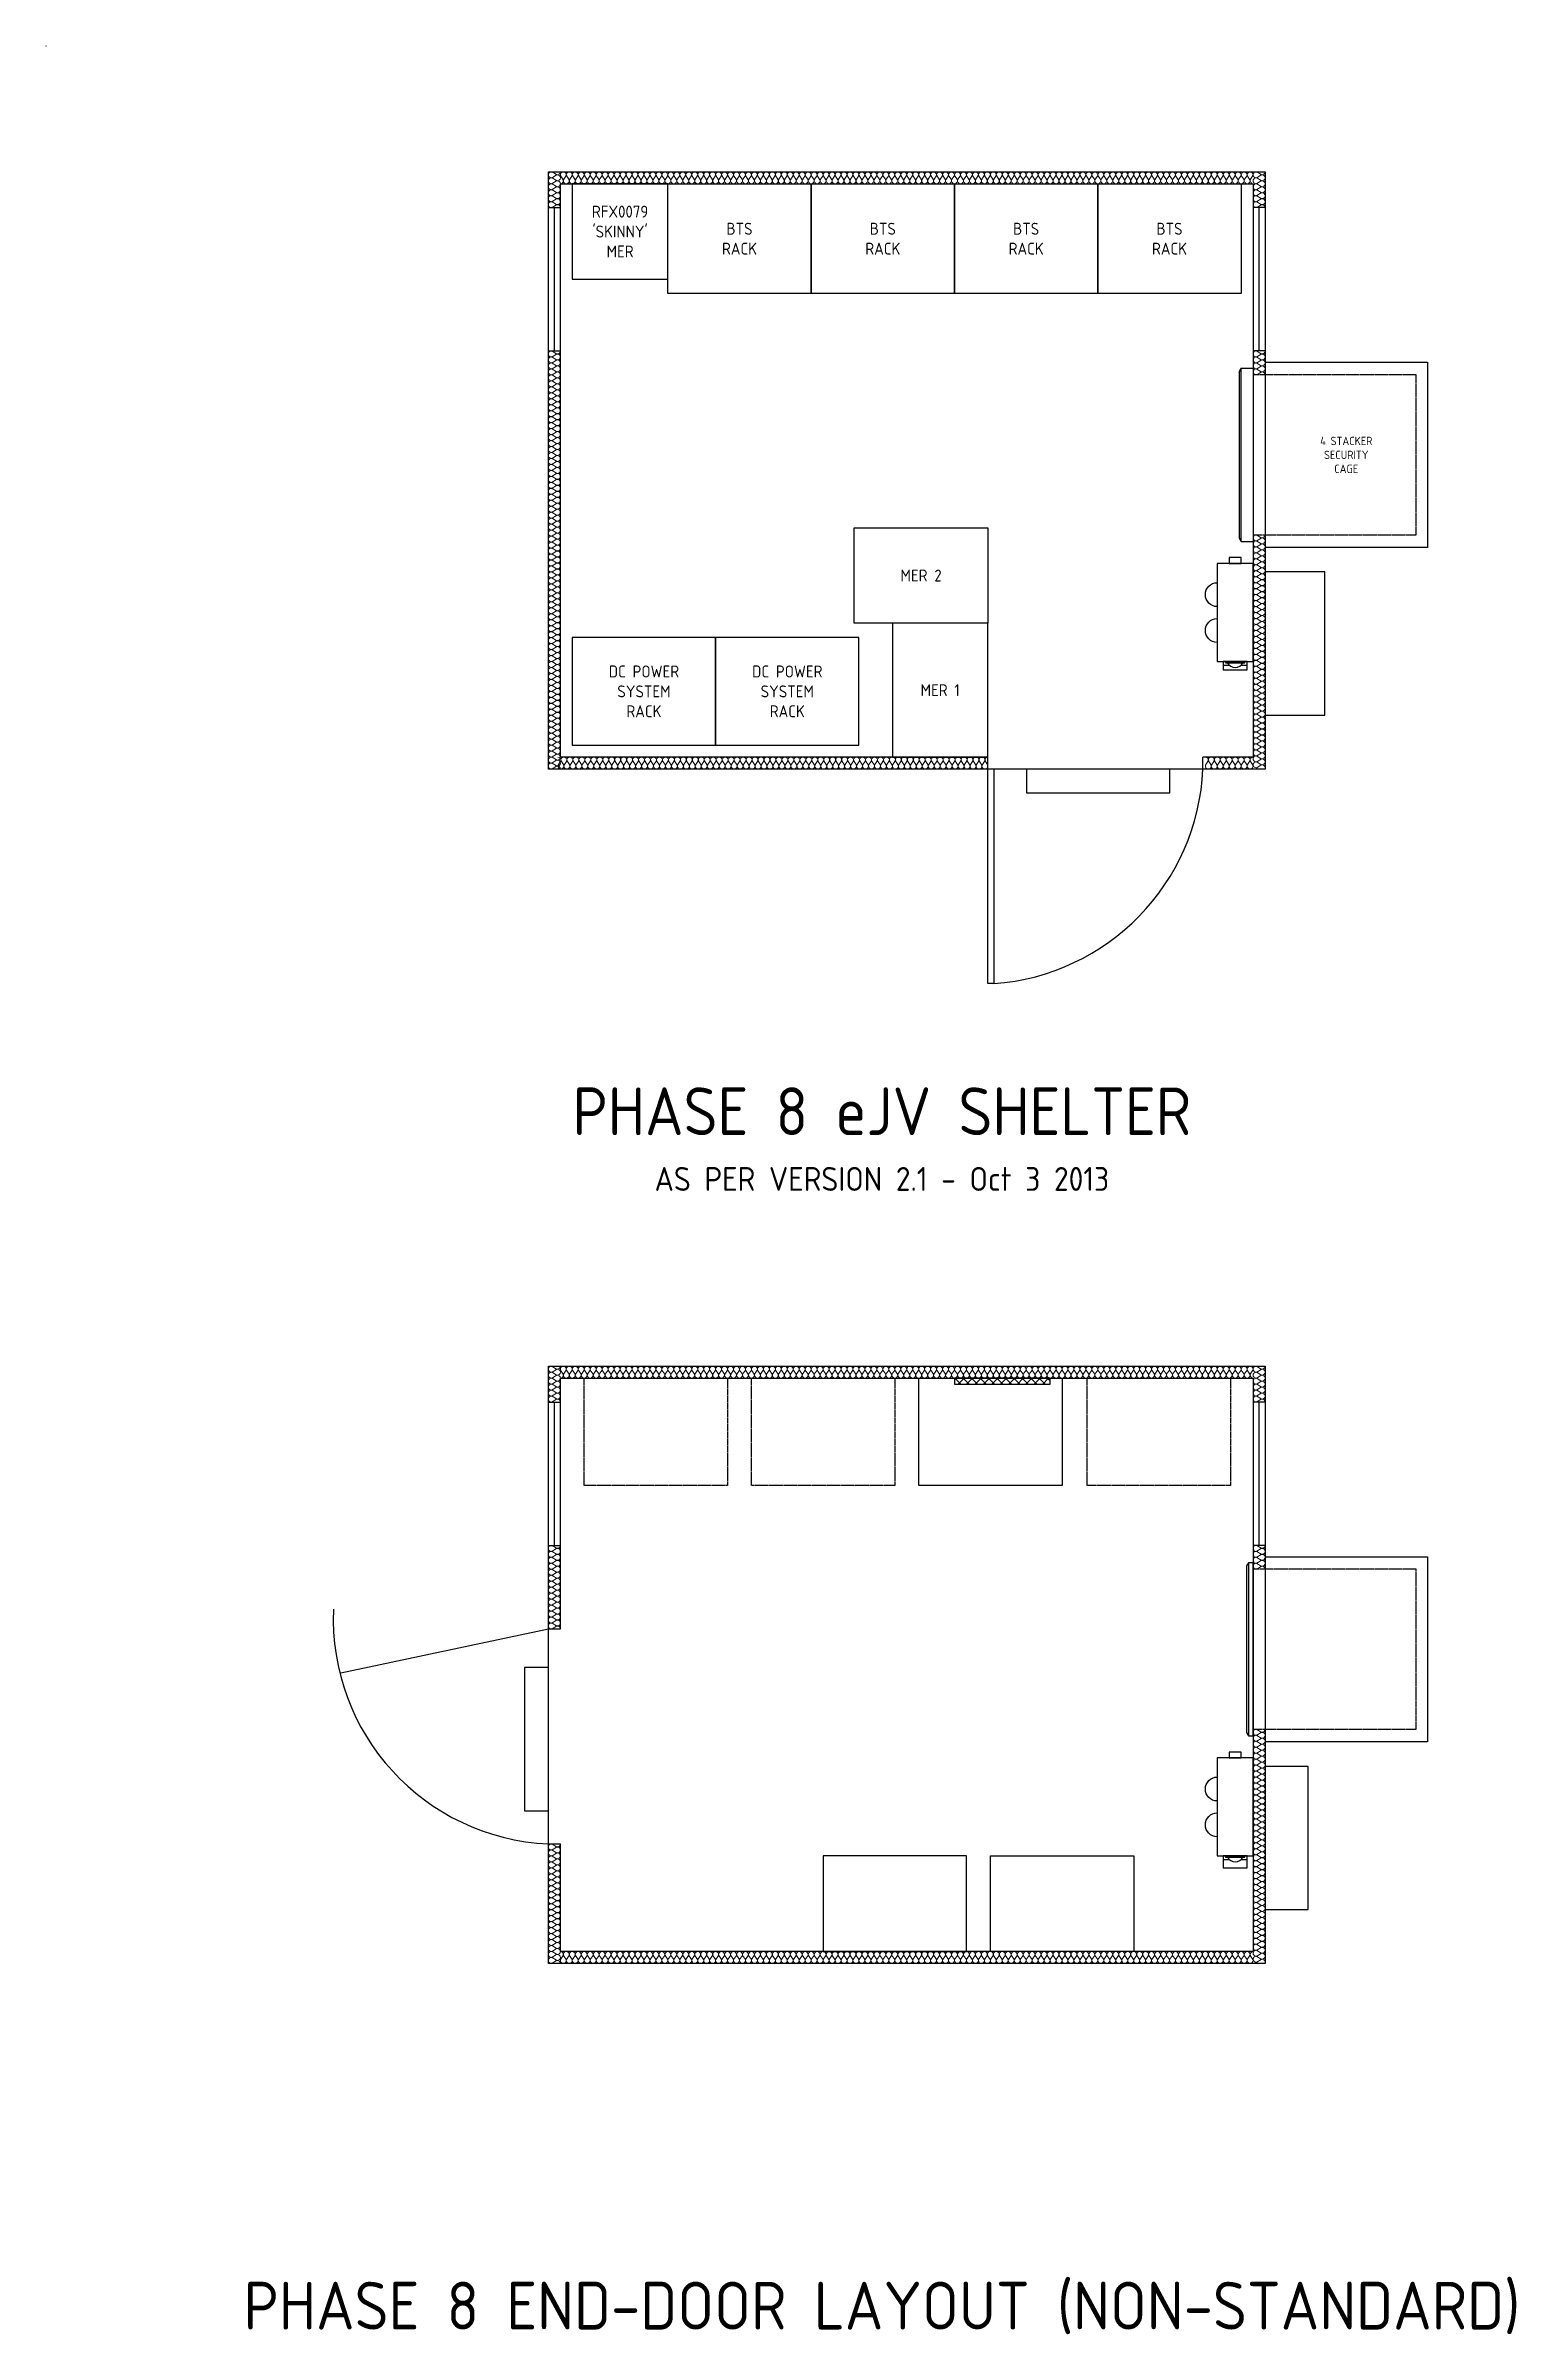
# Model space of a CAD drawing. Extents: x -408 to 1508121, y -29672 to 868845.
# Drawn here: x 1315897 to 1322053, y 10020 to 19600 of the extents above; entities that cross this region are included whole.
import ezdxf
from ezdxf.enums import TextEntityAlignment as Align

# ---------------------------------------------------------------- set-up
doc = ezdxf.new("R2010")
doc.units = 0
doc.header["$MEASUREMENT"] = 0
doc.linetypes.add('HIDDEN2', pattern=[4, 2.5, -1.5])
doc.layers.get('0').update_dxf_attribs({"lineweight": 25})
doc.layers.get('DEFPOINTS').update_dxf_attribs({"color": 1})
for name, color, linetype in [('Help notes', 240, 'Continuous'), ('SH-AC', 1, 'Continuous'), ('SH-AC Cage', 8, 'Continuous'), ('SH-Cable Ladder', 2, 'Continuous'), ('SH-Cable Ladder - Hatch', 8, 'Continuous'), ('SH-DB-SRF-PLC', 7, 'Continuous'), ('SH-Door', 7, 'Continuous'), ('SH-Equip', 7, 'Continuous'), ('SH-Gland', 7, 'Continuous'), ('SH-Light', 8, 'Continuous'), ('SH-Meter Panel', 1, 'Continuous'), ('SH-Wall', 2, 'Continuous'), ('Steelwork Exist', 7, 'Continuous'), ('Text 2.5', 2, 'Continuous')]:
    doc.layers.add(name, color=color, linetype=linetype)
doc.styles.add('ISOCP', font='isocp.shx')

msp = doc.modelspace()

# ---------------------------------------------------------------- texts
at = {"layer": 'DEFPOINTS', "insert": (1321341.3, 17887.4), "char_height": 35, "width": 295.089, "attachment_point": 5, "style": 'ISOCP'}
msp.add_mtext('4 STACKER SECURITY CAGE', dxfattribs=at)
at = {"layer": 'Help notes', "style": 'ISOCP'}
msp.add_text('PHASE 8 END-DOOR LAYOUT (NON-STANDARD)', height=200, dxfattribs=at).set_placement((1319397.3, 10039.8), align=Align.CENTER)
at = {"layer": 'Help notes', "insert": (1319397.3, 15239.8), "char_height": 200, "width": 3105.593, "attachment_point": 2, "style": 'ISOCP'}
msp.add_mtext('PHASE 8 eJV SHELTER\\P{\\H0.5x;AS PER VERSION 2.1 - Oct 3 2013}', dxfattribs=at)
at = {"layer": 'Text 2.5', "char_height": 50, "attachment_point": 5, "style": 'ISOCP'}
for s, insert, width in [("\\A1;RFX0079\\P'SKINNY'\\PMER", (1318301.3, 18822.4), 434.4), ('BTS\\PRACK', (1318801.3, 18792.4), 434.4), ('BTS\\PRACK', (1319401.3, 18792.4), 434.4), ('BTS\\PRACK', (1320001.3, 18792.4), 434.4), ('BTS\\PRACK', (1320601.3, 18792.4), 434.4), ('MER 2', (1319561.3, 17382.4), 173.578), ('DC POWER\\PSYSTEM\\PRACK', (1318401.3, 16897.4), 434.4), ('DC POWER\\PSYSTEM\\PRACK', (1319001.3, 16897.4), 434.4), ('MER 1', (1319641.3, 16902.4), 173.578)]:
    msp.add_mtext(s, dxfattribs=dict(at, insert=insert, width=width))

# ---------------------------------------------------------------- blocks, each defined once
blk = doc.blocks.new('*U146')
at = {"layer": 'SH-Wall', "color": 252, "linetype": 'ByBlock', "lineweight": 0, "flags": 128}
for points in [[(-1800, 0, -0.505863), (-1788.1, -16.2), (-1799.5, -34.1, 1.322645), (-1775.5, -34.1), (-1786.9, -16.2, -0.505863), (-1775, 0)], [(-1775, 0, -0.505863), (-1763.1, -16.2), (-1774.5, -34.1, 1.322645), (-1750.5, -34.1), (-1761.9, -16.2, -0.505863), (-1750, 0)], [(-1750, 0, -0.505863), (-1738.1, -16.2), (-1749.5, -34.1, 1.322645), (-1725.5, -34.1), (-1736.9, -16.2, -0.505863), (-1725, 0)], [(-1725, 0, -0.505863), (-1713.1, -16.2), (-1724.5, -34.1, 1.322645), (-1700.5, -34.1), (-1711.9, -16.2, -0.505863), (-1700, 0)], [(-1700, 0, -0.505863), (-1688.1, -16.2), (-1699.5, -34.1, 1.322645), (-1675.5, -34.1), (-1686.9, -16.2, -0.505863), (-1675, 0)], [(-1675, 0, -0.505863), (-1663.1, -16.2), (-1674.5, -34.1, 1.322645), (-1650.5, -34.1), (-1661.9, -16.2, -0.505863), (-1650, 0)], [(-1650, 0, -0.505863), (-1638.1, -16.2), (-1649.5, -34.1, 1.322645), (-1625.5, -34.1), (-1636.9, -16.2, -0.505863), (-1625, 0)], [(-1625, 0, -0.505863), (-1613.1, -16.2), (-1624.5, -34.1, 1.322645), (-1600.5, -34.1), (-1611.9, -16.2, -0.505863), (-1600, 0)], [(-1600, 0, -0.505863), (-1588.1, -16.2), (-1599.5, -34.1, 1.322645), (-1575.5, -34.1), (-1586.9, -16.2, -0.505863), (-1575, 0)], [(-1575, 0, -0.505863), (-1563.1, -16.2), (-1574.5, -34.1, 1.322645), (-1550.5, -34.1), (-1561.9, -16.2, -0.505863), (-1550, 0)], [(-1550, 0, -0.505863), (-1538.1, -16.2), (-1549.5, -34.1, 1.322645), (-1525.5, -34.1), (-1536.9, -16.2, -0.505863), (-1525, 0)], [(-1525, 0, -0.505863), (-1513.1, -16.2), (-1524.5, -34.1, 1.322645), (-1500.5, -34.1), (-1511.9, -16.2, -0.505863), (-1500, 0)], [(-1500, 0, -0.505863), (-1488.1, -16.2), (-1499.5, -34.1, 1.322645), (-1475.5, -34.1), (-1486.9, -16.2, -0.505863), (-1475, 0)], [(-1475, 0, -0.505863), (-1463.1, -16.2), (-1474.5, -34.1, 1.322645), (-1450.5, -34.1), (-1461.9, -16.2, -0.505863), (-1450, 0)], [(-1450, 0, -0.505863), (-1438.1, -16.2), (-1449.5, -34.1, 1.322645), (-1425.5, -34.1), (-1436.9, -16.2, -0.505863), (-1425, 0)], [(-1425, 0, -0.505863), (-1413.1, -16.2), (-1424.5, -34.1, 1.322645), (-1400.5, -34.1), (-1411.9, -16.2, -0.505863), (-1400, 0)], [(-1400, 0, -0.505863), (-1388.1, -16.2), (-1399.5, -34.1, 1.322645), (-1375.5, -34.1), (-1386.9, -16.2, -0.505863), (-1375, 0)], [(-1375, 0, -0.505863), (-1363.1, -16.2), (-1374.5, -34.1, 1.322645), (-1350.5, -34.1), (-1361.9, -16.2, -0.505863), (-1350, 0)], [(-1350, 0, -0.505863), (-1338.1, -16.2), (-1349.5, -34.1, 1.322645), (-1325.5, -34.1), (-1336.9, -16.2, -0.505863), (-1325, 0)], [(-1325, 0, -0.505863), (-1313.1, -16.2), (-1324.5, -34.1, 1.322645), (-1300.5, -34.1), (-1311.9, -16.2, -0.505863), (-1300, 0)], [(-1300, 0, -0.505863), (-1288.1, -16.2), (-1299.5, -34.1, 1.322645), (-1275.5, -34.1), (-1286.9, -16.2, -0.505863), (-1275, 0)], [(-1275, 0, -0.505863), (-1263.1, -16.2), (-1274.5, -34.1, 1.322645), (-1250.5, -34.1), (-1261.9, -16.2, -0.505863), (-1250, 0)], [(-1250, 0, -0.505863), (-1238.1, -16.2), (-1249.5, -34.1, 1.322645), (-1225.5, -34.1), (-1236.9, -16.2, -0.505863), (-1225, 0)], [(-1225, 0, -0.505863), (-1213.1, -16.2), (-1224.5, -34.1, 1.322645), (-1200.5, -34.1), (-1211.9, -16.2, -0.505863), (-1200, 0)], [(-1200, 0, -0.505863), (-1188.1, -16.2), (-1199.5, -34.1, 1.322645), (-1175.5, -34.1), (-1186.9, -16.2, -0.505863), (-1175, 0)], [(-1175, 0, -0.505863), (-1163.1, -16.2), (-1174.5, -34.1, 1.322645), (-1150.5, -34.1), (-1161.9, -16.2, -0.505863), (-1150, 0)], [(-1150, 0, -0.505863), (-1138.1, -16.2), (-1149.5, -34.1, 1.322645), (-1125.5, -34.1), (-1136.9, -16.2, -0.505863), (-1125, 0)], [(-1125, 0, -0.505863), (-1113.1, -16.2), (-1124.5, -34.1, 1.322645), (-1100.5, -34.1), (-1111.9, -16.2, -0.505863), (-1100, 0)], [(-1100, 0, -0.505863), (-1088.1, -16.2), (-1099.5, -34.1, 1.322645), (-1075.5, -34.1), (-1086.9, -16.2, -0.505863), (-1075, 0)], [(-1075, 0, -0.505863), (-1063.1, -16.2), (-1074.5, -34.1, 1.322645), (-1050.5, -34.1), (-1061.9, -16.2, -0.505863), (-1050, 0)], [(-1050, 0, -0.505863), (-1038.1, -16.2), (-1049.5, -34.1, 1.322645), (-1025.5, -34.1), (-1036.9, -16.2, -0.505863), (-1025, 0)], [(-1025, 0, -0.505863), (-1013.1, -16.2), (-1024.5, -34.1, 1.322645), (-1000.5, -34.1), (-1011.9, -16.2, -0.505863), (-1000, 0)], [(-1000, 0, -0.505863), (-988.1, -16.2), (-999.5, -34.1, 1.322645), (-975.5, -34.1), (-986.9, -16.2, -0.505863), (-975, 0)], [(-975, 0, -0.505863), (-963.1, -16.2), (-974.5, -34.1, 1.322645), (-950.5, -34.1), (-961.9, -16.2, -0.505863), (-950, 0)], [(-950, 0, -0.505863), (-938.1, -16.2), (-949.5, -34.1, 1.322645), (-925.5, -34.1), (-936.9, -16.2, -0.505863), (-925, 0)], [(-925, 0, -0.505863), (-913.1, -16.2), (-924.5, -34.1, 1.322645), (-900.5, -34.1), (-911.9, -16.2, -0.505863), (-900, 0)], [(-900, 0, -0.505863), (-888.1, -16.2), (-899.5, -34.1, 1.322645), (-875.5, -34.1), (-886.9, -16.2, -0.505863), (-875, 0)], [(-875, 0, -0.505863), (-863.1, -16.2), (-874.5, -34.1, 1.322645), (-850.5, -34.1), (-861.9, -16.2, -0.505863), (-850, 0)], [(-850, 0, -0.505863), (-838.1, -16.2), (-849.5, -34.1, 1.322645), (-825.5, -34.1), (-836.9, -16.2, -0.505863), (-825, 0)], [(-825, 0, -0.505863), (-813.1, -16.2), (-824.5, -34.1, 1.322645), (-800.5, -34.1), (-811.9, -16.2, -0.505863), (-800, 0)], [(-800, 0, -0.505863), (-788.1, -16.2), (-799.5, -34.1, 1.322645), (-775.5, -34.1), (-786.9, -16.2, -0.505863), (-775, 0)], [(-775, 0, -0.505863), (-763.1, -16.2), (-774.5, -34.1, 1.322645), (-750.5, -34.1), (-761.9, -16.2, -0.505863), (-750, 0)], [(-750, 0, -0.505863), (-738.1, -16.2), (-749.5, -34.1, 1.322645), (-725.5, -34.1), (-736.9, -16.2, -0.505863), (-725, 0)], [(-725, 0, -0.505863), (-713.1, -16.2), (-724.5, -34.1, 1.322645), (-700.5, -34.1), (-711.9, -16.2, -0.505863), (-700, 0)], [(-700, 0, -0.505863), (-688.1, -16.2), (-699.5, -34.1, 1.322645), (-675.5, -34.1), (-686.9, -16.2, -0.505863), (-675, 0)], [(-675, 0, -0.505863), (-663.1, -16.2), (-674.5, -34.1, 1.322645), (-650.5, -34.1), (-661.9, -16.2, -0.505863), (-650, 0)], [(-650, 0, -0.505863), (-638.1, -16.2), (-649.5, -34.1, 1.322645), (-625.5, -34.1), (-636.9, -16.2, -0.505863), (-625, 0)], [(-625, 0, -0.505863), (-613.1, -16.2), (-624.5, -34.1, 1.322645), (-600.5, -34.1), (-611.9, -16.2, -0.505863), (-600, 0)], [(-600, 0, -0.505863), (-588.1, -16.2), (-599.5, -34.1, 1.322645), (-575.5, -34.1), (-586.9, -16.2, -0.505863), (-575, 0)], [(-575, 0, -0.505863), (-563.1, -16.2), (-574.5, -34.1, 1.322645), (-550.5, -34.1), (-561.9, -16.2, -0.505863), (-550, 0)], [(-550, 0, -0.505863), (-538.1, -16.2), (-549.5, -34.1, 1.322645), (-525.5, -34.1), (-536.9, -16.2, -0.505863), (-525, 0)], [(-525, 0, -0.505863), (-513.1, -16.2), (-524.5, -34.1, 1.322645), (-500.5, -34.1), (-511.9, -16.2, -0.505863), (-500, 0)], [(-500, 0, -0.505863), (-488.1, -16.2), (-499.5, -34.1, 1.322645), (-475.5, -34.1), (-486.9, -16.2, -0.505863), (-475, 0)], [(-475, 0, -0.505863), (-463.1, -16.2), (-474.5, -34.1, 1.322645), (-450.5, -34.1), (-461.9, -16.2, -0.505863), (-450, 0)], [(-450, 0, -0.505863), (-438.1, -16.2), (-449.5, -34.1, 1.322645), (-425.5, -34.1), (-436.9, -16.2, -0.505863), (-425, 0)], [(-425, 0, -0.505863), (-413.1, -16.2), (-424.5, -34.1, 1.322645), (-400.5, -34.1), (-411.9, -16.2, -0.505863), (-400, 0)], [(-400, 0, -0.505863), (-388.1, -16.2), (-399.5, -34.1, 1.322645), (-375.5, -34.1), (-386.9, -16.2, -0.505863), (-375, 0)], [(-375, 0, -0.505863), (-363.1, -16.2), (-374.5, -34.1, 1.322645), (-350.5, -34.1), (-361.9, -16.2, -0.505863), (-350, 0)], [(-350, 0, -0.505863), (-338.1, -16.2), (-349.5, -34.1, 1.322645), (-325.5, -34.1), (-336.9, -16.2, -0.505863), (-325, 0)], [(-325, 0, -0.505863), (-313.1, -16.2), (-324.5, -34.1, 1.322645), (-300.5, -34.1), (-311.9, -16.2, -0.505863), (-300, 0)], [(-300, 0, -0.505863), (-288.1, -16.2), (-299.5, -34.1, 1.322645), (-275.5, -34.1), (-286.9, -16.2, -0.505863), (-275, 0)], [(-275, 0, -0.505863), (-263.1, -16.2), (-274.5, -34.1, 1.322645), (-250.5, -34.1), (-261.9, -16.2, -0.505863), (-250, 0)], [(-250, 0, -0.505863), (-238.1, -16.2), (-249.5, -34.1, 1.322645), (-225.5, -34.1), (-236.9, -16.2, -0.505863), (-225, 0)], [(-225, 0, -0.505863), (-213.1, -16.2), (-224.5, -34.1, 1.322645), (-200.5, -34.1), (-211.9, -16.2, -0.505863), (-200, 0)], [(-200, 0, -0.505863), (-188.1, -16.2), (-199.5, -34.1, 1.322645), (-175.5, -34.1), (-186.9, -16.2, -0.505863), (-175, 0)], [(-175, 0, -0.505863), (-163.1, -16.2), (-174.5, -34.1, 1.322645), (-150.5, -34.1), (-161.9, -16.2, -0.505863), (-150, 0)], [(-150, 0, -0.505863), (-138.1, -16.2), (-149.5, -34.1, 1.322645), (-125.5, -34.1), (-136.9, -16.2, -0.505863), (-125, 0)], [(-100, 0, -0.505863), (-88.1, -16.2), (-99.5, -34.1, 1.322645), (-75.5, -34.1), (-86.9, -16.2, -0.505863), (-75, 0)], [(-75, 0, -0.505863), (-63.1, -16.2), (-74.5, -34.1, 1.322645), (-50.5, -34.1), (-61.9, -16.2, -0.505863), (-50, 0)], [(-50, 0, -0.505863), (-38.1, -16.2), (-49.5, -34.1, 1.322645), (-25.5, -34.1), (-36.9, -16.2, -0.505863), (-25, 0)], [(-25, 0, -0.505863), (-13.1, -16.2), (-24.5, -34.1, 1.322645), (-0.5, -34.1), (-11.9, -16.2, -0.505863), (0, 0)], [(-125, 0, -0.505863), (-113.1, -16.2), (-124.5, -34.1, 1.322645), (-100.5, -34.1), (-111.9, -16.2, -0.505863), (-100, 0)]]:
    blk.add_lwpolyline(points, format="xyb", dxfattribs=at)
blk = doc.blocks.new('*U147')
at = {"layer": 'SH-Wall', "color": 252, "linetype": 'ByBlock', "lineweight": 0, "flags": 128}
for points in [[(-1790, 0, -0.505863), (-1778.1, -16.2), (-1789.5, -34.1, 1.322645), (-1765.5, -34.1), (-1776.9, -16.2, -0.505863), (-1765, 0)], [(-1765, 0, -0.505863), (-1753.1, -16.2), (-1764.5, -34.1, 1.322645), (-1740.5, -34.1), (-1751.9, -16.2, -0.505863), (-1740, 0)], [(-1740, 0, -0.505863), (-1728.1, -16.2), (-1739.5, -34.1, 1.322645), (-1715.5, -34.1), (-1726.9, -16.2, -0.505863), (-1715, 0)], [(-1715, 0, -0.505863), (-1703.1, -16.2), (-1714.5, -34.1, 1.322645), (-1690.5, -34.1), (-1701.9, -16.2, -0.505863), (-1690, 0)], [(-1690, 0, -0.505863), (-1678.1, -16.2), (-1689.5, -34.1, 1.322645), (-1665.5, -34.1), (-1676.9, -16.2, -0.505863), (-1665, 0)], [(-1665, 0, -0.505863), (-1653.1, -16.2), (-1664.5, -34.1, 1.322645), (-1640.5, -34.1), (-1651.9, -16.2, -0.505863), (-1640, 0)], [(-1640, 0, -0.505863), (-1628.1, -16.2), (-1639.5, -34.1, 1.322645), (-1615.5, -34.1), (-1626.9, -16.2, -0.505863), (-1615, 0)], [(-1615, 0, -0.505863), (-1603.1, -16.2), (-1614.5, -34.1, 1.322645), (-1590.5, -34.1), (-1601.9, -16.2, -0.505863), (-1590, 0)], [(-1590, 0, -0.505863), (-1578.1, -16.2), (-1589.5, -34.1, 1.322645), (-1565.5, -34.1), (-1576.9, -16.2, -0.505863), (-1565, 0)], [(-1565, 0, -0.505863), (-1553.1, -16.2), (-1564.5, -34.1, 1.322645), (-1540.5, -34.1), (-1551.9, -16.2, -0.505863), (-1540, 0)], [(-1540, 0, -0.505863), (-1528.1, -16.2), (-1539.5, -34.1, 1.322645), (-1515.5, -34.1), (-1526.9, -16.2, -0.505863), (-1515, 0)], [(-1515, 0, -0.505863), (-1503.1, -16.2), (-1514.5, -34.1, 1.322645), (-1490.5, -34.1), (-1501.9, -16.2, -0.505863), (-1490, 0)], [(-1490, 0, -0.505863), (-1478.1, -16.2), (-1489.5, -34.1, 1.322645), (-1465.5, -34.1), (-1476.9, -16.2, -0.505863), (-1465, 0)], [(-1465, 0, -0.505863), (-1453.1, -16.2), (-1464.5, -34.1, 1.322645), (-1440.5, -34.1), (-1451.9, -16.2, -0.505863), (-1440, 0)], [(-1440, 0, -0.505863), (-1428.1, -16.2), (-1439.5, -34.1, 1.322645), (-1415.5, -34.1), (-1426.9, -16.2, -0.505863), (-1415, 0)], [(-1415, 0, -0.505863), (-1403.1, -16.2), (-1414.5, -34.1, 1.322645), (-1390.5, -34.1), (-1401.9, -16.2, -0.505863), (-1390, 0)], [(-1390, 0, -0.505863), (-1378.1, -16.2), (-1389.5, -34.1, 1.322645), (-1365.5, -34.1), (-1376.9, -16.2, -0.505863), (-1365, 0)], [(-1365, 0, -0.505863), (-1353.1, -16.2), (-1364.5, -34.1, 1.322645), (-1340.5, -34.1), (-1351.9, -16.2, -0.505863), (-1340, 0)], [(-1340, 0, -0.505863), (-1328.1, -16.2), (-1339.5, -34.1, 1.322645), (-1315.5, -34.1), (-1326.9, -16.2, -0.505863), (-1315, 0)], [(-1315, 0, -0.505863), (-1303.1, -16.2), (-1314.5, -34.1, 1.322645), (-1290.5, -34.1), (-1301.9, -16.2, -0.505863), (-1290, 0)], [(-1290, 0, -0.505863), (-1278.1, -16.2), (-1289.5, -34.1, 1.322645), (-1265.5, -34.1), (-1276.9, -16.2, -0.505863), (-1265, 0)], [(-1265, 0, -0.505863), (-1253.1, -16.2), (-1264.5, -34.1, 1.322645), (-1240.5, -34.1), (-1251.9, -16.2, -0.505863), (-1240, 0)], [(-1240, 0, -0.505863), (-1228.1, -16.2), (-1239.5, -34.1, 1.322645), (-1215.5, -34.1), (-1226.9, -16.2, -0.505863), (-1215, 0)], [(-1215, 0, -0.505863), (-1203.1, -16.2), (-1214.5, -34.1, 1.322645), (-1190.5, -34.1), (-1201.9, -16.2, -0.505863), (-1190, 0)], [(-1190, 0, -0.505863), (-1178.1, -16.2), (-1189.5, -34.1, 1.322645), (-1165.5, -34.1), (-1176.9, -16.2, -0.505863), (-1165, 0)], [(-1165, 0, -0.505863), (-1153.1, -16.2), (-1164.5, -34.1, 1.322645), (-1140.5, -34.1), (-1151.9, -16.2, -0.505863), (-1140, 0)], [(-1140, 0, -0.505863), (-1128.1, -16.2), (-1139.5, -34.1, 1.322645), (-1115.5, -34.1), (-1126.9, -16.2, -0.505863), (-1115, 0)], [(-1115, 0, -0.505863), (-1103.1, -16.2), (-1114.5, -34.1, 1.322645), (-1090.5, -34.1), (-1101.9, -16.2, -0.505863), (-1090, 0)], [(-1090, 0, -0.505863), (-1078.1, -16.2), (-1089.5, -34.1, 1.322645), (-1065.5, -34.1), (-1076.9, -16.2, -0.505863), (-1065, 0)], [(-1065, 0, -0.505863), (-1053.1, -16.2), (-1064.5, -34.1, 1.322645), (-1040.5, -34.1), (-1051.9, -16.2, -0.505863), (-1040, 0)], [(-1040, 0, -0.505863), (-1028.1, -16.2), (-1039.5, -34.1, 1.322645), (-1015.5, -34.1), (-1026.9, -16.2, -0.505863), (-1015, 0)], [(-1015, 0, -0.505863), (-1003.1, -16.2), (-1014.5, -34.1, 1.322645), (-990.5, -34.1), (-1001.9, -16.2, -0.505863), (-990, 0)], [(-990, 0, -0.505863), (-978.1, -16.2), (-989.5, -34.1, 1.322645), (-965.5, -34.1), (-976.9, -16.2, -0.505863), (-965, 0)], [(-965, 0, -0.505863), (-953.1, -16.2), (-964.5, -34.1, 1.322645), (-940.5, -34.1), (-951.9, -16.2, -0.505863), (-940, 0)], [(-940, 0, -0.505863), (-928.1, -16.2), (-939.5, -34.1, 1.322645), (-915.5, -34.1), (-926.9, -16.2, -0.505863), (-915, 0)], [(-915, 0, -0.505863), (-903.1, -16.2), (-914.5, -34.1, 1.322645), (-890.5, -34.1), (-901.9, -16.2, -0.505863), (-890, 0)], [(-890, 0, -0.505863), (-878.1, -16.2), (-889.5, -34.1, 1.322645), (-865.5, -34.1), (-876.9, -16.2, -0.505863), (-865, 0)], [(-865, 0, -0.505863), (-853.1, -16.2), (-864.5, -34.1, 1.322645), (-840.5, -34.1), (-851.9, -16.2, -0.505863), (-840, 0)], [(-840, 0, -0.505863), (-828.1, -16.2), (-839.5, -34.1, 1.322645), (-815.5, -34.1), (-826.9, -16.2, -0.505863), (-815, 0)], [(-815, 0, -0.505863), (-803.1, -16.2), (-814.5, -34.1, 1.322645), (-790.5, -34.1), (-801.9, -16.2, -0.505863), (-790, 0)], [(-790, 0, -0.505863), (-778.1, -16.2), (-789.5, -34.1, 1.322645), (-765.5, -34.1), (-776.9, -16.2, -0.505863), (-765, 0)], [(-765, 0, -0.505863), (-753.1, -16.2), (-764.5, -34.1, 1.322645), (-740.5, -34.1), (-751.9, -16.2, -0.505863), (-740, 0)], [(-740, 0, -0.505863), (-728.1, -16.2), (-739.5, -34.1, 1.322645), (-715.5, -34.1), (-726.9, -16.2, -0.505863), (-715, 0)], [(-715, 0, -0.505863), (-703.1, -16.2), (-714.5, -34.1, 1.322645), (-690.5, -34.1), (-701.9, -16.2, -0.505863), (-690, 0)], [(-690, 0, -0.505863), (-678.1, -16.2), (-689.5, -34.1, 1.322645), (-665.5, -34.1), (-676.9, -16.2, -0.505863), (-665, 0)], [(-665, 0, -0.505863), (-653.1, -16.2), (-664.5, -34.1, 1.322645), (-640.5, -34.1), (-651.9, -16.2, -0.505863), (-640, 0)], [(-640, 0, -0.505863), (-628.1, -16.2), (-639.5, -34.1, 1.322645), (-615.5, -34.1), (-626.9, -16.2, -0.505863), (-615, 0)], [(-615, 0, -0.505863), (-603.1, -16.2), (-614.5, -34.1, 1.322645), (-590.5, -34.1), (-601.9, -16.2, -0.505863), (-590, 0)], [(-590, 0, -0.505863), (-578.1, -16.2), (-589.5, -34.1, 1.322645), (-565.5, -34.1), (-576.9, -16.2, -0.505863), (-565, 0)], [(-565, 0, -0.505863), (-553.1, -16.2), (-564.5, -34.1, 1.322645), (-540.5, -34.1), (-551.9, -16.2, -0.505863), (-540, 0)], [(-540, 0, -0.505863), (-528.1, -16.2), (-539.5, -34.1, 1.322645), (-515.5, -34.1), (-526.9, -16.2, -0.505863), (-515, 0)], [(-515, 0, -0.505863), (-503.1, -16.2), (-514.5, -34.1, 1.322645), (-490.5, -34.1), (-501.9, -16.2, -0.505863), (-490, 0)], [(-490, 0, -0.505863), (-478.1, -16.2), (-489.5, -34.1, 1.322645), (-465.5, -34.1), (-476.9, -16.2, -0.505863), (-465, 0)], [(-465, 0, -0.505863), (-453.1, -16.2), (-464.5, -34.1, 1.322645), (-440.5, -34.1), (-451.9, -16.2, -0.505863), (-440, 0)], [(-440, 0, -0.505863), (-428.1, -16.2), (-439.5, -34.1, 1.322645), (-415.5, -34.1), (-426.9, -16.2, -0.505863), (-415, 0)], [(-415, 0, -0.505863), (-403.1, -16.2), (-414.5, -34.1, 1.322645), (-390.5, -34.1), (-401.9, -16.2, -0.505863), (-390, 0)], [(-390, 0, -0.505863), (-378.1, -16.2), (-389.5, -34.1, 1.322645), (-365.5, -34.1), (-376.9, -16.2, -0.505863), (-365, 0)], [(-365, 0, -0.505863), (-353.1, -16.2), (-364.5, -34.1, 1.322645), (-340.5, -34.1), (-351.9, -16.2, -0.505863), (-340, 0)], [(-340, 0, -0.505863), (-328.1, -16.2), (-339.5, -34.1, 1.322645), (-315.5, -34.1), (-326.9, -16.2, -0.505863), (-315, 0)], [(-315, 0, -0.505863), (-303.1, -16.2), (-314.5, -34.1, 1.322645), (-290.5, -34.1), (-301.9, -16.2, -0.505863), (-290, 0)], [(-290, 0, -0.505863), (-278.1, -16.2), (-289.5, -34.1, 1.322645), (-265.5, -34.1), (-276.9, -16.2, -0.505863), (-265, 0)], [(-265, 0, -0.505863), (-253.1, -16.2), (-264.5, -34.1, 1.322645), (-240.5, -34.1), (-251.9, -16.2, -0.505863), (-240, 0)], [(-240, 0, -0.505863), (-228.1, -16.2), (-239.5, -34.1, 1.322645), (-215.5, -34.1), (-226.9, -16.2, -0.505863), (-215, 0)], [(-215, 0, -0.505863), (-203.1, -16.2), (-214.5, -34.1, 1.322645), (-190.5, -34.1), (-201.9, -16.2, -0.505863), (-190, 0)], [(-190, 0, -0.505863), (-178.1, -16.2), (-189.5, -34.1, 1.322645), (-165.5, -34.1), (-176.9, -16.2, -0.505863), (-165, 0)], [(-165, 0, -0.505863), (-153.1, -16.2), (-164.5, -34.1, 1.322645), (-140.5, -34.1), (-151.9, -16.2, -0.505863), (-140, 0)], [(-140, 0, -0.505863), (-128.1, -16.2), (-139.5, -34.1, 1.322645), (-115.5, -34.1), (-126.9, -16.2, -0.505863), (-115, 0)], [(-115, 0, -0.505863), (-103.1, -16.2), (-114.5, -34.1, 1.322645), (-90.5, -34.1), (-101.9, -16.2, -0.505863), (-90, 0)], [(-90, 0, -0.505863), (-78.1, -16.2), (-89.5, -34.1, 1.322645), (-65.5, -34.1), (-76.9, -16.2, -0.505863), (-65, 0)], [(-65, 0, -0.505863), (-53.1, -16.2), (-64.5, -34.1, 1.322645), (-40.5, -34.1), (-51.9, -16.2, -0.505863), (-40, 0)], [(-40, 0, -0.505863), (-28.1, -16.2), (-39.5, -34.1, 1.322645), (-15.5, -34.1), (-26.9, -16.2, -0.505863), (-15, 0)], [(-15, 0, -0.505863), (-3.1, -16.2), (-14.5, -34.1, 1.322645), (9.5, -34.1), (-1.9, -16.2, -0.505863), (10, 0)], [(35, 0, -0.505863), (46.9, -16.2), (35.5, -34.1, 1.322645), (59.5, -34.1), (48.1, -16.2, -0.505863), (60, 0)], [(60, 0, -0.505863), (71.9, -16.2), (60.5, -34.1, 1.322645), (84.5, -34.1), (73.1, -16.2, -0.505863), (85, 0)], [(85, 0, -0.505863), (96.9, -16.2), (85.5, -34.1, 1.322645), (109.5, -34.1), (98.1, -16.2, -0.505863), (110, 0)], [(110, 0, -0.505863), (121.9, -16.2), (110.5, -34.1, 1.322645), (134.5, -34.1), (123.1, -16.2, -0.505863), (135, 0)], [(135, 0, -0.505863), (146.9, -16.2), (135.5, -34.1, 1.322645), (159.5, -34.1), (148.1, -16.2, -0.505863), (160, 0)], [(160, 0, -0.505863), (171.9, -16.2), (160.5, -34.1, 1.322645), (184.5, -34.1), (173.1, -16.2, -0.505863), (185, 0)], [(185, 0, -0.505863), (196.9, -16.2), (185.5, -34.1, 1.322645), (209.5, -34.1), (198.1, -16.2, -0.505863), (210, 0)], [(210, 0, -0.505863), (221.9, -16.2), (210.5, -34.1, 1.322645), (234.5, -34.1), (223.1, -16.2, -0.505863), (235, 0)], [(235, 0, -0.505863), (246.9, -16.2), (235.5, -34.1, 1.322645), (259.5, -34.1), (248.1, -16.2, -0.505863), (260, 0)], [(260, 0, -0.505863), (271.9, -16.2), (260.5, -34.1, 1.322645), (284.5, -34.1), (273.1, -16.2, -0.505863), (285, 0)], [(285, 0, -0.505863), (296.9, -16.2), (285.5, -34.1, 1.322645), (309.5, -34.1), (298.1, -16.2, -0.505863), (310, 0)], [(310, 0, -0.505863), (321.9, -16.2), (310.5, -34.1, 1.322645), (334.5, -34.1), (323.1, -16.2, -0.505863), (335, 0)], [(335, 0, -0.505863), (346.9, -16.2), (335.5, -34.1, 1.322645), (359.5, -34.1), (348.1, -16.2, -0.505863), (360, 0)], [(360, 0, -0.505863), (371.9, -16.2), (360.5, -34.1, 1.322645), (384.5, -34.1), (373.1, -16.2, -0.505863), (385, 0)], [(385, 0, -0.505863), (396.9, -16.2), (385.5, -34.1, 1.322645), (409.5, -34.1), (398.1, -16.2, -0.505863), (410, 0)], [(410, 0, -0.505863), (421.9, -16.2), (410.5, -34.1, 1.322645), (434.5, -34.1), (423.1, -16.2, -0.505863), (435, 0)], [(435, 0, -0.505863), (446.9, -16.2), (435.5, -34.1, 1.322645), (459.5, -34.1), (448.1, -16.2, -0.505863), (460, 0)], [(460, 0, -0.505863), (471.9, -16.2), (460.5, -34.1, 1.322645), (484.5, -34.1), (473.1, -16.2, -0.505863), (485, 0)], [(485, 0, -0.505863), (496.9, -16.2), (485.5, -34.1, 1.322645), (509.5, -34.1), (498.1, -16.2, -0.505863), (510, 0)], [(510, 0, -0.505863), (521.9, -16.2), (510.5, -34.1, 1.322645), (534.5, -34.1), (523.1, -16.2, -0.505863), (535, 0)], [(535, 0, -0.505863), (546.9, -16.2), (535.5, -34.1, 1.322645), (559.5, -34.1), (548.1, -16.2, -0.505863), (560, 0)], [(560, 0, -0.505863), (571.9, -16.2), (560.5, -34.1, 1.322645), (584.5, -34.1), (573.1, -16.2, -0.505863), (585, 0)], [(585, 0, -0.505863), (596.9, -16.2), (585.5, -34.1, 1.322645), (609.5, -34.1), (598.1, -16.2, -0.505863), (610, 0)], [(610, 0, -0.505863), (621.9, -16.2), (610.5, -34.1, 1.322645), (634.5, -34.1), (623.1, -16.2, -0.505863), (635, 0)], [(635, 0, -0.505863), (646.9, -16.2), (635.5, -34.1, 1.322645), (659.5, -34.1), (648.1, -16.2, -0.505863), (660, 0)], [(660, 0, -0.505863), (671.9, -16.2), (660.5, -34.1, 1.322645), (684.5, -34.1), (673.1, -16.2, -0.505863), (685, 0)], [(685, 0, -0.505863), (696.9, -16.2), (685.5, -34.1, 1.322645), (709.5, -34.1), (698.1, -16.2, -0.505863), (710, 0)], [(710, 0, -0.505863), (721.9, -16.2), (710.5, -34.1, 1.322645), (734.5, -34.1), (723.1, -16.2, -0.505863), (735, 0)], [(735, 0, -0.505863), (746.9, -16.2), (735.5, -34.1, 1.322645), (759.5, -34.1), (748.1, -16.2, -0.505863), (760, 0)], [(760, 0, -0.505863), (771.9, -16.2), (760.5, -34.1, 1.322645), (784.5, -34.1), (773.1, -16.2, -0.505863), (785, 0)], [(785, 0, -0.505863), (796.9, -16.2), (785.5, -34.1, 1.322645), (809.5, -34.1), (798.1, -16.2, -0.505863), (810, 0)], [(810, 0, -0.505863), (821.9, -16.2), (810.5, -34.1, 1.322645), (834.5, -34.1), (823.1, -16.2, -0.505863), (835, 0)], [(835, 0, -0.505863), (846.9, -16.2), (835.5, -34.1, 1.322645), (859.5, -34.1), (848.1, -16.2, -0.505863), (860, 0)], [(860, 0, -0.505863), (871.9, -16.2), (860.5, -34.1, 1.322645), (884.5, -34.1), (873.1, -16.2, -0.505863), (885, 0)], [(885, 0, -0.505863), (896.9, -16.2), (885.5, -34.1, 1.322645), (909.5, -34.1), (898.1, -16.2, -0.505863), (910, 0)], [(910, 0, -0.505863), (921.9, -16.2), (910.5, -34.1, 1.322645), (934.5, -34.1), (923.1, -16.2, -0.505863), (935, 0)], [(935, 0, -0.505863), (946.9, -16.2), (935.5, -34.1, 1.322645), (959.5, -34.1), (948.1, -16.2, -0.505863), (960, 0)], [(960, 0, -0.505863), (971.9, -16.2), (960.5, -34.1, 1.322645), (984.5, -34.1), (973.1, -16.2, -0.505863), (985, 0)], [(985, 0, -0.505863), (996.9, -16.2), (985.5, -34.1, 1.322645), (1009.5, -34.1), (998.1, -16.2, -0.505863), (1010, 0)], [(1010, 0, -0.505863), (1021.9, -16.2), (1010.5, -34.1, 1.322645), (1034.5, -34.1), (1023.1, -16.2, -0.505863), (1035, 0)], [(1035, 0, -0.505863), (1046.9, -16.2), (1035.5, -34.1, 1.322645), (1059.5, -34.1), (1048.1, -16.2, -0.505863), (1060, 0)], [(1060, 0, -0.505863), (1071.9, -16.2), (1060.5, -34.1, 1.322645), (1084.5, -34.1), (1073.1, -16.2, -0.505863), (1085, 0)], [(1085, 0, -0.505863), (1096.9, -16.2), (1085.5, -34.1, 1.322645), (1109.5, -34.1), (1098.1, -16.2, -0.505863), (1110, 0)], [(10, 0, -0.505863), (21.9, -16.2), (10.5, -34.1, 1.322645), (34.5, -34.1), (23.1, -16.2, -0.505863), (35, 0)]]:
    blk.add_lwpolyline(points, format="xyb", dxfattribs=at)
blk = doc.blocks.new('*U148')
at = {"layer": 'SH-Wall', "color": 252, "linetype": 'ByBlock', "lineweight": 0, "flags": 128}
for points in [[(960, 0, -0.505863), (971.9, -16.2), (960.5, -34.1, 1.322645), (984.5, -34.1), (973.1, -16.2, -0.505863), (985, 0)], [(985, 0, -0.505863), (996.9, -16.2), (985.5, -34.1, 1.322645), (1009.5, -34.1), (998.1, -16.2, -0.505863), (1010, 0)], [(1010, 0, -0.505863), (1021.9, -16.2), (1010.5, -34.1, 1.322645), (1034.5, -34.1), (1023.1, -16.2, -0.505863), (1035, 0)], [(1035, 0, -0.505863), (1046.9, -16.2), (1035.5, -34.1, 1.322645), (1059.5, -34.1), (1048.1, -16.2, -0.505863), (1060, 0)], [(1060, 0, -0.505863), (1071.9, -16.2), (1060.5, -34.1, 1.322645), (1084.5, -34.1), (1073.1, -16.2, -0.505863), (1085, 0)], [(1085, 0, -0.505863), (1096.9, -16.2), (1085.5, -34.1, 1.322645), (1109.5, -34.1), (1098.1, -16.2, -0.505863), (1110, 0)]]:
    blk.add_lwpolyline(points, format="xyb", dxfattribs=at)
blk = doc.blocks.new('*U149')
at = {"layer": 'SH-Wall', "color": 252, "linetype": 'ByBlock', "lineweight": 0, "flags": 128}
for points in [[(1010, 0, -0.505863), (1021.9, -16.2), (1010.5, -34.1, 1.322645), (1034.5, -34.1), (1023.1, -16.2, -0.505863), (1035, 0)], [(1035, 0, -0.505863), (1046.9, -16.2), (1035.5, -34.1, 1.322645), (1059.5, -34.1), (1048.1, -16.2, -0.505863), (1060, 0)], [(1060, 0, -0.505863), (1071.9, -16.2), (1060.5, -34.1, 1.322645), (1084.5, -34.1), (1073.1, -16.2, -0.505863), (1085, 0)], [(1085, 0, -0.505863), (1096.9, -16.2), (1085.5, -34.1, 1.322645), (1109.5, -34.1), (1098.1, -16.2, -0.505863), (1110, 0)]]:
    blk.add_lwpolyline(points, format="xyb", dxfattribs=at)
blk = doc.blocks.new('*U150')
at = {"layer": 'SH-Wall', "color": 252, "linetype": 'ByBlock', "lineweight": 0, "flags": 128}
for points in [[(135, 0, -0.505863), (146.9, -16.2), (135.5, -34.1, 1.322645), (159.5, -34.1), (148.1, -16.2, -0.505863), (160, 0)], [(160, 0, -0.505863), (171.9, -16.2), (160.5, -34.1, 1.322645), (184.5, -34.1), (173.1, -16.2, -0.505863), (185, 0)], [(185, 0, -0.505863), (196.9, -16.2), (185.5, -34.1, 1.322645), (209.5, -34.1), (198.1, -16.2, -0.505863), (210, 0)], [(210, 0, -0.505863), (221.9, -16.2), (210.5, -34.1, 1.322645), (234.5, -34.1), (223.1, -16.2, -0.505863), (235, 0)], [(235, 0, -0.505863), (246.9, -16.2), (235.5, -34.1, 1.322645), (259.5, -34.1), (248.1, -16.2, -0.505863), (260, 0)], [(260, 0, -0.505863), (271.9, -16.2), (260.5, -34.1, 1.322645), (284.5, -34.1), (273.1, -16.2, -0.505863), (285, 0)], [(285, 0, -0.505863), (296.9, -16.2), (285.5, -34.1, 1.322645), (309.5, -34.1), (298.1, -16.2, -0.505863), (310, 0)], [(310, 0, -0.505863), (321.9, -16.2), (310.5, -34.1, 1.322645), (334.5, -34.1), (323.1, -16.2, -0.505863), (335, 0)], [(335, 0, -0.505863), (346.9, -16.2), (335.5, -34.1, 1.322645), (359.5, -34.1), (348.1, -16.2, -0.505863), (360, 0)], [(360, 0, -0.505863), (371.9, -16.2), (360.5, -34.1, 1.322645), (384.5, -34.1), (373.1, -16.2, -0.505863), (385, 0)], [(385, 0, -0.505863), (396.9, -16.2), (385.5, -34.1, 1.322645), (409.5, -34.1), (398.1, -16.2, -0.505863), (410, 0)], [(410, 0, -0.505863), (421.9, -16.2), (410.5, -34.1, 1.322645), (434.5, -34.1), (423.1, -16.2, -0.505863), (435, 0)], [(435, 0, -0.505863), (446.9, -16.2), (435.5, -34.1, 1.322645), (459.5, -34.1), (448.1, -16.2, -0.505863), (460, 0)], [(460, 0, -0.505863), (471.9, -16.2), (460.5, -34.1, 1.322645), (484.5, -34.1), (473.1, -16.2, -0.505863), (485, 0)], [(485, 0, -0.505863), (496.9, -16.2), (485.5, -34.1, 1.322645), (509.5, -34.1), (498.1, -16.2, -0.505863), (510, 0)], [(510, 0, -0.505863), (521.9, -16.2), (510.5, -34.1, 1.322645), (534.5, -34.1), (523.1, -16.2, -0.505863), (535, 0)], [(535, 0, -0.505863), (546.9, -16.2), (535.5, -34.1, 1.322645), (559.5, -34.1), (548.1, -16.2, -0.505863), (560, 0)], [(560, 0, -0.505863), (571.9, -16.2), (560.5, -34.1, 1.322645), (584.5, -34.1), (573.1, -16.2, -0.505863), (585, 0)], [(585, 0, -0.505863), (596.9, -16.2), (585.5, -34.1, 1.322645), (609.5, -34.1), (598.1, -16.2, -0.505863), (610, 0)], [(610, 0, -0.505863), (621.9, -16.2), (610.5, -34.1, 1.322645), (634.5, -34.1), (623.1, -16.2, -0.505863), (635, 0)], [(635, 0, -0.505863), (646.9, -16.2), (635.5, -34.1, 1.322645), (659.5, -34.1), (648.1, -16.2, -0.505863), (660, 0)], [(660, 0, -0.505863), (671.9, -16.2), (660.5, -34.1, 1.322645), (684.5, -34.1), (673.1, -16.2, -0.505863), (685, 0)], [(685, 0, -0.505863), (696.9, -16.2), (685.5, -34.1, 1.322645), (709.5, -34.1), (698.1, -16.2, -0.505863), (710, 0)], [(710, 0, -0.505863), (721.9, -16.2), (710.5, -34.1, 1.322645), (734.5, -34.1), (723.1, -16.2, -0.505863), (735, 0)], [(735, 0, -0.505863), (746.9, -16.2), (735.5, -34.1, 1.322645), (759.5, -34.1), (748.1, -16.2, -0.505863), (760, 0)], [(760, 0, -0.505863), (771.9, -16.2), (760.5, -34.1, 1.322645), (784.5, -34.1), (773.1, -16.2, -0.505863), (785, 0)], [(785, 0, -0.505863), (796.9, -16.2), (785.5, -34.1, 1.322645), (809.5, -34.1), (798.1, -16.2, -0.505863), (810, 0)], [(810, 0, -0.505863), (821.9, -16.2), (810.5, -34.1, 1.322645), (834.5, -34.1), (823.1, -16.2, -0.505863), (835, 0)], [(835, 0, -0.505863), (846.9, -16.2), (835.5, -34.1, 1.322645), (859.5, -34.1), (848.1, -16.2, -0.505863), (860, 0)], [(860, 0, -0.505863), (871.9, -16.2), (860.5, -34.1, 1.322645), (884.5, -34.1), (873.1, -16.2, -0.505863), (885, 0)], [(885, 0, -0.505863), (896.9, -16.2), (885.5, -34.1, 1.322645), (909.5, -34.1), (898.1, -16.2, -0.505863), (910, 0)], [(910, 0, -0.505863), (921.9, -16.2), (910.5, -34.1, 1.322645), (934.5, -34.1), (923.1, -16.2, -0.505863), (935, 0)], [(935, 0, -0.505863), (946.9, -16.2), (935.5, -34.1, 1.322645), (959.5, -34.1), (948.1, -16.2, -0.505863), (960, 0)], [(960, 0, -0.505863), (971.9, -16.2), (960.5, -34.1, 1.322645), (984.5, -34.1), (973.1, -16.2, -0.505863), (985, 0)], [(985, 0, -0.505863), (996.9, -16.2), (985.5, -34.1, 1.322645), (1009.5, -34.1), (998.1, -16.2, -0.505863), (1010, 0)], [(1010, 0, -0.505863), (1021.9, -16.2), (1010.5, -34.1, 1.322645), (1034.5, -34.1), (1023.1, -16.2, -0.505863), (1035, 0)], [(1035, 0, -0.505863), (1046.9, -16.2), (1035.5, -34.1, 1.322645), (1059.5, -34.1), (1048.1, -16.2, -0.505863), (1060, 0)], [(1060, 0, -0.505863), (1071.9, -16.2), (1060.5, -34.1, 1.322645), (1084.5, -34.1), (1073.1, -16.2, -0.505863), (1085, 0)], [(1085, 0, -0.505863), (1096.9, -16.2), (1085.5, -34.1, 1.322645), (1109.5, -34.1), (1098.1, -16.2, -0.505863), (1110, 0)]]:
    blk.add_lwpolyline(points, format="xyb", dxfattribs=at)
blk = doc.blocks.new('*U151')
at = {"layer": 'SH-Wall', "color": 252, "linetype": 'ByBlock', "lineweight": 0, "flags": 128}
for points in [[(-200, 0, -0.505863), (-188.1, -16.2), (-199.5, -34.1, 1.322645), (-175.5, -34.1), (-186.9, -16.2, -0.505863), (-175, 0)], [(-175, 0, -0.505863), (-163.1, -16.2), (-174.5, -34.1, 1.322645), (-150.5, -34.1), (-161.9, -16.2, -0.505863), (-150, 0)], [(-150, 0, -0.505863), (-138.1, -16.2), (-149.5, -34.1, 1.322645), (-125.5, -34.1), (-136.9, -16.2, -0.505863), (-125, 0)], [(-100, 0, -0.505863), (-88.1, -16.2), (-99.5, -34.1, 1.322645), (-75.5, -34.1), (-86.9, -16.2, -0.505863), (-75, 0)], [(-75, 0, -0.505863), (-63.1, -16.2), (-74.5, -34.1, 1.322645), (-50.5, -34.1), (-61.9, -16.2, -0.505863), (-50, 0)], [(-50, 0, -0.505863), (-38.1, -16.2), (-49.5, -34.1, 1.322645), (-25.5, -34.1), (-36.9, -16.2, -0.505863), (-25, 0)], [(-25, 0, -0.505863), (-13.1, -16.2), (-24.5, -34.1, 1.322645), (-0.5, -34.1), (-11.9, -16.2, -0.505863), (0, 0)], [(-125, 0, -0.505863), (-113.1, -16.2), (-124.5, -34.1, 1.322645), (-100.5, -34.1), (-111.9, -16.2, -0.505863), (-100, 0)]]:
    blk.add_lwpolyline(points, format="xyb", dxfattribs=at)
blk = doc.blocks.new('*U152')
at = {"layer": 'SH-Wall', "color": 252, "linetype": 'ByBlock', "lineweight": 0, "flags": 128}
for points in [[(130, 0, -0.505863), (141.9, -16.2), (130.5, -34.1, 1.322645), (154.5, -34.1), (143.1, -16.2, -0.505863), (155, 0)], [(155, 0, -0.505863), (166.9, -16.2), (155.5, -34.1, 1.322645), (179.5, -34.1), (168.1, -16.2, -0.505863), (180, 0)], [(180, 0, -0.505863), (191.9, -16.2), (180.5, -34.1, 1.322645), (204.5, -34.1), (193.1, -16.2, -0.505863), (205, 0)], [(205, 0, -0.505863), (216.9, -16.2), (205.5, -34.1, 1.322645), (229.5, -34.1), (218.1, -16.2, -0.505863), (230, 0)], [(230, 0, -0.505863), (241.9, -16.2), (230.5, -34.1, 1.322645), (254.5, -34.1), (243.1, -16.2, -0.505863), (255, 0)], [(255, 0, -0.505863), (266.9, -16.2), (255.5, -34.1, 1.322645), (279.5, -34.1), (268.1, -16.2, -0.505863), (280, 0)], [(280, 0, -0.505863), (291.9, -16.2), (280.5, -34.1, 1.322645), (304.5, -34.1), (293.1, -16.2, -0.505863), (305, 0)], [(305, 0, -0.505863), (316.9, -16.2), (305.5, -34.1, 1.322645), (329.5, -34.1), (318.1, -16.2, -0.505863), (330, 0)], [(330, 0, -0.505863), (341.9, -16.2), (330.5, -34.1, 1.322645), (354.5, -34.1), (343.1, -16.2, -0.505863), (355, 0)], [(355, 0, -0.505863), (366.9, -16.2), (355.5, -34.1, 1.322645), (379.5, -34.1), (368.1, -16.2, -0.505863), (380, 0)], [(380, 0, -0.505863), (391.9, -16.2), (380.5, -34.1, 1.322645), (404.5, -34.1), (393.1, -16.2, -0.505863), (405, 0)], [(405, 0, -0.505863), (416.9, -16.2), (405.5, -34.1, 1.322645), (429.5, -34.1), (418.1, -16.2, -0.505863), (430, 0)], [(430, 0, -0.505863), (441.9, -16.2), (430.5, -34.1, 1.322645), (454.5, -34.1), (443.1, -16.2, -0.505863), (455, 0)], [(455, 0, -0.505863), (466.9, -16.2), (455.5, -34.1, 1.322645), (479.5, -34.1), (468.1, -16.2, -0.505863), (480, 0)], [(480, 0, -0.505863), (491.9, -16.2), (480.5, -34.1, 1.322645), (504.5, -34.1), (493.1, -16.2, -0.505863), (505, 0)], [(505, 0, -0.505863), (516.9, -16.2), (505.5, -34.1, 1.322645), (529.5, -34.1), (518.1, -16.2, -0.505863), (530, 0)], [(530, 0, -0.505863), (541.9, -16.2), (530.5, -34.1, 1.322645), (554.5, -34.1), (543.1, -16.2, -0.505863), (555, 0)], [(555, 0, -0.505863), (566.9, -16.2), (555.5, -34.1, 1.322645), (579.5, -34.1), (568.1, -16.2, -0.505863), (580, 0)], [(580, 0, -0.505863), (591.9, -16.2), (580.5, -34.1, 1.322645), (604.5, -34.1), (593.1, -16.2, -0.505863), (605, 0)], [(605, 0, -0.505863), (616.9, -16.2), (605.5, -34.1, 1.322645), (629.5, -34.1), (618.1, -16.2, -0.505863), (630, 0)], [(630, 0, -0.505863), (641.9, -16.2), (630.5, -34.1, 1.322645), (654.5, -34.1), (643.1, -16.2, -0.505863), (655, 0)], [(655, 0, -0.505863), (666.9, -16.2), (655.5, -34.1, 1.322645), (679.5, -34.1), (668.1, -16.2, -0.505863), (680, 0)], [(680, 0, -0.505863), (691.9, -16.2), (680.5, -34.1, 1.322645), (704.5, -34.1), (693.1, -16.2, -0.505863), (705, 0)], [(705, 0, -0.505863), (716.9, -16.2), (705.5, -34.1, 1.322645), (729.5, -34.1), (718.1, -16.2, -0.505863), (730, 0)], [(730, 0, -0.505863), (741.9, -16.2), (730.5, -34.1, 1.322645), (754.5, -34.1), (743.1, -16.2, -0.505863), (755, 0)], [(755, 0, -0.505863), (766.9, -16.2), (755.5, -34.1, 1.322645), (779.5, -34.1), (768.1, -16.2, -0.505863), (780, 0)], [(780, 0, -0.505863), (791.9, -16.2), (780.5, -34.1, 1.322645), (804.5, -34.1), (793.1, -16.2, -0.505863), (805, 0)], [(980, 0, -0.505863), (991.9, -16.2), (980.5, -34.1, 1.322645), (1004.5, -34.1), (993.1, -16.2, -0.505863), (1005, 0)], [(1005, 0, -0.505863), (1016.9, -16.2), (1005.5, -34.1, 1.322645), (1029.5, -34.1), (1018.1, -16.2, -0.505863), (1030, 0)], [(1030, 0, -0.505863), (1041.9, -16.2), (1030.5, -34.1, 1.322645), (1054.5, -34.1), (1043.1, -16.2, -0.505863), (1055, 0)], [(1055, 0, -0.505863), (1066.9, -16.2), (1055.5, -34.1, 1.322645), (1079.5, -34.1), (1068.1, -16.2, -0.505863), (1080, 0)], [(1080, 0, -0.505863), (1091.9, -16.2), (1080.5, -34.1, 1.322645), (1104.5, -34.1), (1093.1, -16.2, -0.505863), (1105, 0)], [(1105, 0, -0.505863), (1116.9, -16.2), (1105.5, -34.1, 1.322645), (1129.5, -34.1), (1118.1, -16.2, -0.505863), (1130, 0)], [(1130, 0, -0.505863), (1141.9, -16.2), (1130.5, -34.1, 1.322645), (1154.5, -34.1), (1143.1, -16.2, -0.505863), (1155, 0)], [(1155, 0, -0.505863), (1166.9, -16.2), (1155.5, -34.1, 1.322645), (1179.5, -34.1), (1168.1, -16.2, -0.505863), (1180, 0)], [(1180, 0, -0.505863), (1191.9, -16.2), (1180.5, -34.1, 1.322645), (1204.5, -34.1), (1193.1, -16.2, -0.505863), (1205, 0)], [(1205, 0, -0.505863), (1216.9, -16.2), (1205.5, -34.1, 1.322645), (1229.5, -34.1), (1218.1, -16.2, -0.505863), (1230, 0)], [(1230, 0, -0.505863), (1241.9, -16.2), (1230.5, -34.1, 1.322645), (1254.5, -34.1), (1243.1, -16.2, -0.505863), (1255, 0)], [(1255, 0, -0.505863), (1266.9, -16.2), (1255.5, -34.1, 1.322645), (1279.5, -34.1), (1268.1, -16.2, -0.505863), (1280, 0)], [(1280, 0, -0.505863), (1291.9, -16.2), (1280.5, -34.1, 1.322645), (1304.5, -34.1), (1293.1, -16.2, -0.505863), (1305, 0)], [(1305, 0, -0.505863), (1316.9, -16.2), (1305.5, -34.1, 1.322645), (1329.5, -34.1), (1318.1, -16.2, -0.505863), (1330, 0)], [(1330, 0, -0.505863), (1341.9, -16.2), (1330.5, -34.1, 1.322645), (1354.5, -34.1), (1343.1, -16.2, -0.505863), (1355, 0)], [(1355, 0, -0.505863), (1366.9, -16.2), (1355.5, -34.1, 1.322645), (1379.5, -34.1), (1368.1, -16.2, -0.505863), (1380, 0)], [(1380, 0, -0.505863), (1391.9, -16.2), (1380.5, -34.1, 1.322645), (1404.5, -34.1), (1393.1, -16.2, -0.505863), (1405, 0)], [(1405, 0, -0.505863), (1416.9, -16.2), (1405.5, -34.1, 1.322645), (1429.5, -34.1), (1418.1, -16.2, -0.505863), (1430, 0)], [(1430, 0, -0.505863), (1441.9, -16.2), (1430.5, -34.1, 1.322645), (1454.5, -34.1), (1443.1, -16.2, -0.505863), (1455, 0)], [(1455, 0, -0.505863), (1466.9, -16.2), (1455.5, -34.1, 1.322645), (1479.5, -34.1), (1468.1, -16.2, -0.505863), (1480, 0)], [(1480, 0, -0.505863), (1491.9, -16.2), (1480.5, -34.1, 1.322645), (1504.5, -34.1), (1493.1, -16.2, -0.505863), (1505, 0)], [(1505, 0, -0.505863), (1516.9, -16.2), (1505.5, -34.1, 1.322645), (1529.5, -34.1), (1518.1, -16.2, -0.505863), (1530, 0)], [(1530, 0, -0.505863), (1541.9, -16.2), (1530.5, -34.1, 1.322645), (1554.5, -34.1), (1543.1, -16.2, -0.505863), (1555, 0)], [(1555, 0, -0.505863), (1566.9, -16.2), (1555.5, -34.1, 1.322645), (1579.5, -34.1), (1568.1, -16.2, -0.505863), (1580, 0)], [(1580, 0, -0.505863), (1591.9, -16.2), (1580.5, -34.1, 1.322645), (1604.5, -34.1), (1593.1, -16.2, -0.505863), (1605, 0)], [(1605, 0, -0.505863), (1616.9, -16.2), (1605.5, -34.1, 1.322645), (1629.5, -34.1), (1618.1, -16.2, -0.505863), (1630, 0)], [(1630, 0, -0.505863), (1641.9, -16.2), (1630.5, -34.1, 1.322645), (1654.5, -34.1), (1643.1, -16.2, -0.505863), (1655, 0)], [(1655, 0, -0.505863), (1666.9, -16.2), (1655.5, -34.1, 1.322645), (1679.5, -34.1), (1668.1, -16.2, -0.505863), (1680, 0)], [(1680, 0, -0.505863), (1691.9, -16.2), (1680.5, -34.1, 1.322645), (1704.5, -34.1), (1693.1, -16.2, -0.505863), (1705, 0)], [(1705, 0, -0.505863), (1716.9, -16.2), (1705.5, -34.1, 1.322645), (1729.5, -34.1), (1718.1, -16.2, -0.505863), (1730, 0)], [(1730, 0, -0.505863), (1741.9, -16.2), (1730.5, -34.1, 1.322645), (1754.5, -34.1), (1743.1, -16.2, -0.505863), (1755, 0)], [(1755, 0, -0.505863), (1766.9, -16.2), (1755.5, -34.1, 1.322645), (1779.5, -34.1), (1768.1, -16.2, -0.505863), (1780, 0)], [(1780, 0, -0.505863), (1791.9, -16.2), (1780.5, -34.1, 1.322645), (1804.5, -34.1), (1793.1, -16.2, -0.505863), (1805, 0)], [(1805, 0, -0.505863), (1816.9, -16.2), (1805.5, -34.1, 1.322645), (1829.5, -34.1), (1818.1, -16.2, -0.505863), (1830, 0)], [(1830, 0, -0.505863), (1841.9, -16.2), (1830.5, -34.1, 1.322645), (1854.5, -34.1), (1843.1, -16.2, -0.505863), (1855, 0)], [(1855, 0, -0.505863), (1866.9, -16.2), (1855.5, -34.1, 1.322645), (1879.5, -34.1), (1868.1, -16.2, -0.505863), (1880, 0)], [(805, 0, -0.505863), (816.9, -16.2), (805.5, -34.1, 1.322645), (829.5, -34.1), (818.1, -16.2, -0.505863), (830, 0)], [(830, 0, -0.505863), (841.9, -16.2), (830.5, -34.1, 1.322645), (854.5, -34.1), (843.1, -16.2, -0.505863), (855, 0)], [(855, 0, -0.505863), (866.9, -16.2), (855.5, -34.1, 1.322645), (879.5, -34.1), (868.1, -16.2, -0.505863), (880, 0)], [(880, 0, -0.505863), (891.9, -16.2), (880.5, -34.1, 1.322645), (904.5, -34.1), (893.1, -16.2, -0.505863), (905, 0)], [(905, 0, -0.505863), (916.9, -16.2), (905.5, -34.1, 1.322645), (929.5, -34.1), (918.1, -16.2, -0.505863), (930, 0)], [(930, 0, -0.505863), (941.9, -16.2), (930.5, -34.1, 1.322645), (954.5, -34.1), (943.1, -16.2, -0.505863), (955, 0)], [(955, 0, -0.505863), (966.9, -16.2), (955.5, -34.1, 1.322645), (979.5, -34.1), (968.1, -16.2, -0.505863), (980, 0)]]:
    blk.add_lwpolyline(points, format="xyb", dxfattribs=at)
blk = doc.blocks.new('*U153')
at = {"layer": 'SH-Wall', "color": 252, "linetype": 'ByBlock', "lineweight": 0, "flags": 128}
for points in [[(1010, 0, -0.505863), (1021.9, -16.2), (1010.5, -34.1, 1.322645), (1034.5, -34.1), (1023.1, -16.2, -0.505863), (1035, 0)], [(1035, 0, -0.505863), (1046.9, -16.2), (1035.5, -34.1, 1.322645), (1059.5, -34.1), (1048.1, -16.2, -0.505863), (1060, 0)], [(1060, 0, -0.505863), (1071.9, -16.2), (1060.5, -34.1, 1.322645), (1084.5, -34.1), (1073.1, -16.2, -0.505863), (1085, 0)], [(1085, 0, -0.505863), (1096.9, -16.2), (1085.5, -34.1, 1.322645), (1109.5, -34.1), (1098.1, -16.2, -0.505863), (1110, 0)], [(1110, 0, -0.505863), (1121.9, -16.2), (1110.5, -34.1, 1.322645), (1134.5, -34.1), (1123.1, -16.2, -0.505863), (1135, 0)], [(1135, 0, -0.505863), (1146.9, -16.2), (1135.5, -34.1, 1.322645), (1159.5, -34.1), (1148.1, -16.2, -0.505863), (1160, 0)]]:
    blk.add_lwpolyline(points, format="xyb", dxfattribs=at)
blk = doc.blocks.new('*U154')
at = {"layer": 'SH-Wall', "color": 252, "linetype": 'ByBlock', "lineweight": 0, "flags": 128}
for points in [[(130, 0, -0.505863), (141.9, -16.2), (130.5, -34.1, 1.322645), (154.5, -34.1), (143.1, -16.2, -0.505863), (155, 0)], [(155, 0, -0.505863), (166.9, -16.2), (155.5, -34.1, 1.322645), (179.5, -34.1), (168.1, -16.2, -0.505863), (180, 0)], [(180, 0, -0.505863), (191.9, -16.2), (180.5, -34.1, 1.322645), (204.5, -34.1), (193.1, -16.2, -0.505863), (205, 0)], [(205, 0, -0.505863), (216.9, -16.2), (205.5, -34.1, 1.322645), (229.5, -34.1), (218.1, -16.2, -0.505863), (230, 0)], [(230, 0, -0.505863), (241.9, -16.2), (230.5, -34.1, 1.322645), (254.5, -34.1), (243.1, -16.2, -0.505863), (255, 0)], [(255, 0, -0.505863), (266.9, -16.2), (255.5, -34.1, 1.322645), (279.5, -34.1), (268.1, -16.2, -0.505863), (280, 0)], [(280, 0, -0.505863), (291.9, -16.2), (280.5, -34.1, 1.322645), (304.5, -34.1), (293.1, -16.2, -0.505863), (305, 0)], [(305, 0, -0.505863), (316.9, -16.2), (305.5, -34.1, 1.322645), (329.5, -34.1), (318.1, -16.2, -0.505863), (330, 0)], [(330, 0, -0.505863), (341.9, -16.2), (330.5, -34.1, 1.322645), (354.5, -34.1), (343.1, -16.2, -0.505863), (355, 0)], [(355, 0, -0.505863), (366.9, -16.2), (355.5, -34.1, 1.322645), (379.5, -34.1), (368.1, -16.2, -0.505863), (380, 0)], [(380, 0, -0.505863), (391.9, -16.2), (380.5, -34.1, 1.322645), (404.5, -34.1), (393.1, -16.2, -0.505863), (405, 0)], [(405, 0, -0.505863), (416.9, -16.2), (405.5, -34.1, 1.322645), (429.5, -34.1), (418.1, -16.2, -0.505863), (430, 0)], [(430, 0, -0.505863), (441.9, -16.2), (430.5, -34.1, 1.322645), (454.5, -34.1), (443.1, -16.2, -0.505863), (455, 0)], [(455, 0, -0.505863), (466.9, -16.2), (455.5, -34.1, 1.322645), (479.5, -34.1), (468.1, -16.2, -0.505863), (480, 0)], [(480, 0, -0.505863), (491.9, -16.2), (480.5, -34.1, 1.322645), (504.5, -34.1), (493.1, -16.2, -0.505863), (505, 0)], [(505, 0, -0.505863), (516.9, -16.2), (505.5, -34.1, 1.322645), (529.5, -34.1), (518.1, -16.2, -0.505863), (530, 0)], [(530, 0, -0.505863), (541.9, -16.2), (530.5, -34.1, 1.322645), (554.5, -34.1), (543.1, -16.2, -0.505863), (555, 0)], [(555, 0, -0.505863), (566.9, -16.2), (555.5, -34.1, 1.322645), (579.5, -34.1), (568.1, -16.2, -0.505863), (580, 0)], [(580, 0, -0.505863), (591.9, -16.2), (580.5, -34.1, 1.322645), (604.5, -34.1), (593.1, -16.2, -0.505863), (605, 0)], [(605, 0, -0.505863), (616.9, -16.2), (605.5, -34.1, 1.322645), (629.5, -34.1), (618.1, -16.2, -0.505863), (630, 0)]]:
    blk.add_lwpolyline(points, format="xyb", dxfattribs=at)
blk = doc.blocks.new('*U155')
at = {"layer": 'SH-Wall', "color": 252, "linetype": 'ByBlock', "lineweight": 0, "flags": 128}
for points in [[(810, 0, -0.505863), (821.9, -16.2), (810.5, -34.1, 1.322645), (834.5, -34.1), (823.1, -16.2, -0.505863), (835, 0)], [(835, 0, -0.505863), (846.9, -16.2), (835.5, -34.1, 1.322645), (859.5, -34.1), (848.1, -16.2, -0.505863), (860, 0)], [(860, 0, -0.505863), (871.9, -16.2), (860.5, -34.1, 1.322645), (884.5, -34.1), (873.1, -16.2, -0.505863), (885, 0)], [(885, 0, -0.505863), (896.9, -16.2), (885.5, -34.1, 1.322645), (909.5, -34.1), (898.1, -16.2, -0.505863), (910, 0)], [(910, 0, -0.505863), (921.9, -16.2), (910.5, -34.1, 1.322645), (934.5, -34.1), (923.1, -16.2, -0.505863), (935, 0)], [(935, 0, -0.505863), (946.9, -16.2), (935.5, -34.1, 1.322645), (959.5, -34.1), (948.1, -16.2, -0.505863), (960, 0)], [(960, 0, -0.505863), (971.9, -16.2), (960.5, -34.1, 1.322645), (984.5, -34.1), (973.1, -16.2, -0.505863), (985, 0)], [(985, 0, -0.505863), (996.9, -16.2), (985.5, -34.1, 1.322645), (1009.5, -34.1), (998.1, -16.2, -0.505863), (1010, 0)], [(1010, 0, -0.505863), (1021.9, -16.2), (1010.5, -34.1, 1.322645), (1034.5, -34.1), (1023.1, -16.2, -0.505863), (1035, 0)], [(1035, 0, -0.505863), (1046.9, -16.2), (1035.5, -34.1, 1.322645), (1059.5, -34.1), (1048.1, -16.2, -0.505863), (1060, 0)], [(1060, 0, -0.505863), (1071.9, -16.2), (1060.5, -34.1, 1.322645), (1084.5, -34.1), (1073.1, -16.2, -0.505863), (1085, 0)], [(1085, 0, -0.505863), (1096.9, -16.2), (1085.5, -34.1, 1.322645), (1109.5, -34.1), (1098.1, -16.2, -0.505863), (1110, 0)], [(1110, 0, -0.505863), (1121.9, -16.2), (1110.5, -34.1, 1.322645), (1134.5, -34.1), (1123.1, -16.2, -0.505863), (1135, 0)], [(1135, 0, -0.505863), (1146.9, -16.2), (1135.5, -34.1, 1.322645), (1159.5, -34.1), (1148.1, -16.2, -0.505863), (1160, 0)]]:
    blk.add_lwpolyline(points, format="xyb", dxfattribs=at)
blk = doc.blocks.new('break1')
at = {"flags": 128}
blk.add_lwpolyline([(0, 0.5, -0.061728), (0, 0.5, -0.093319), (0, 0.5, -0.051561), (0.1, 0.5, -0.066071), (0.1, 0.4, -0.042903), (0.1, 0.4, -0.036978), (0.1, 0.3, -0.02036), (0.1, 0.3, -0.025604), (0.1, 0.2, -0.026685), (0.1, 0.1, -0.042394), (0, 0.1), (0, 0), (0, -0.1, 0.042394), (-0.1, -0.1, 0.026685), (-0.1, -0.2, 0.025604), (-0.1, -0.3, 0.02036), (-0.1, -0.3, 0.036978), (-0.1, -0.4, 0.042903), (-0.1, -0.4, 0.066071), (-0.1, -0.5, 0.063497), (0, -0.5, 0.081332), (0, -0.5, 0.099926), (0, -0.5, 0.099926), (0, -0.5, 0.081332), (0, -0.5, 0.063497), (0.1, -0.5, 0.066071), (0.1, -0.4, 0.042903), (0.1, -0.4, 0.036978), (0.1, -0.3, 0.02036), (0.1, -0.3, 0.025604), (0.1, -0.2, 0.026685), (0.1, -0.2, 0.010333), (0, -0.1, 0.032047), (0, -0.1, 0.016558), (0, 0)], format="xyb", dxfattribs=at)
blk = doc.blocks.new('break2')
at = {"flags": 128}
blk.add_lwpolyline([(0, 0, 0.016558), (0, 0, 0.032047), (0, 0, 0.010333), (0, 0, 0.026685), (0, 0, 0.025604), (0, 0, 0.02036), (0, 0, 0.036978), (0, 0, 0.042903), (0, 0, 0.066071), (0, 0, 0.063497), (0, 0, 0.081332), (0, 0, 0.099926), (0, 0, 0.099926), (0, 0, 0.081332), (0, 0, 0.063497), (0, 0, 0.066071), (0, 0, 0.042903), (0, 0, 0.036978), (0, 0, 0.02036), (0, 0, 0.025604), (0, 0, 0.026685), (0, 0, 0.010333), (0, 0, 0.032047), (0, 0, 0.016558), (0, 0)], format="xyb", dxfattribs=at)
blk = doc.blocks.new('CHS Break Line')
at = {"layer": 'Steelwork Exist', "rotation": 89.99999999999999}
blk.add_blockref('break1', (0.5, 0), dxfattribs=at)
at = {"layer": 'Steelwork Exist', "xscale": 0.9120138949046551, "yscale": 0.9120138949046551, "zscale": 0.9120138949046551, "rotation": 89.99999999999999}
blk.add_blockref('break2', (0.5, 0), dxfattribs=at)

# ---------------------------------------------------------------- hatches: boundary and pattern name
at = {"layer": 'SH-Cable Ladder - Hatch'}
h = msp.add_hatch(dxfattribs=at)
h.set_pattern_fill('_USER', color=8, scale=25, angle=315, style=0, double=1, pattern_type=0)
h.set_pattern_definition([(315, (1319651.345, 21427.264), (17.67767, 17.67767), []), (45, (1319651.345, 21427.264), (-17.67767, 17.67767), [])])
h.paths.add_polyline_path([(1319701.3, 13997.4), (1320101.3, 13997.4), (1320101.3, 14022.4), (1319701.3, 14022.4)])

# ---------------------------------------------------------------- linework, layer by layer
at = {"linetype": 'Continuous'}
for points in [[(1320801.3, 17252.4, -1), (1320801.3, 17352.4)], [(1320801.3, 17102.4, -1), (1320801.3, 17202.4)], [(1320801.3, 12252.4, -1), (1320801.3, 12352.4)], [(1320801.3, 12102.4, -1), (1320801.3, 12202.4)]]:
    msp.add_lwpolyline(points, format="xyb", close=True, dxfattribs=at)
at = {"layer": 'SH-AC'}
msp.add_line((1320901.3, 17524.9), (1320951.3, 17524.9), dxfattribs=at)
for points in [[(1320901.3, 18249.9), (1320893.3, 18236.1), (1320893.3, 17538.8), (1320901.3, 17524.9)], [(1320901.3, 17524.9), (1320901.3, 18249.9), (1320951.3, 18249.9), (1320951.3, 17524.9)], [(1320931.3, 13249.9), (1320923.3, 13236.1), (1320923.3, 12538.8), (1320931.3, 12524.9)]]:
    msp.add_lwpolyline(points, dxfattribs=at)
at = {"layer": 'SH-AC', "color": 1, "linetype": 'HIDDEN2'}
for points in [[(1320951.3, 17552.4), (1321633.3, 17552.4), (1321633.3, 18222.4), (1320951.3, 18222.4)], [(1320951.3, 12552.4), (1321633.3, 12552.4), (1321633.3, 13222.4), (1320951.3, 13222.4)]]:
    msp.add_lwpolyline(points, dxfattribs=at)
at = {"layer": 'SH-AC'}
msp.add_lwpolyline([(1320951.3, 12524.9), (1320951.3, 13249.9), (1320931.3, 13249.9), (1320931.3, 12524.9)], close=True, dxfattribs=at)
at = {"layer": 'SH-AC Cage'}
for points in [[(1321001.3, 18274.9), (1321681.3, 18274.9), (1321681.3, 17499.9), (1321001.3, 17499.9)], [(1321001.3, 13274.9), (1321681.3, 13274.9), (1321681.3, 12499.9), (1321001.3, 12499.9)]]:
    msp.add_lwpolyline(points, dxfattribs=at)
at = {"layer": 'SH-Cable Ladder', "color": 7}
msp.add_lwpolyline([(1319701.3, 13997.4), (1320101.3, 13997.4), (1320101.3, 14022.4), (1319701.3, 14022.4)], close=True, dxfattribs=at)
at = {"layer": 'SH-DB-SRF-PLC'}
for points in [[(1320951.3, 17022.4), (1320951.3, 17432.4), (1320801.3, 17432.4), (1320801.3, 17022.4)], [(1320951.3, 12022.4), (1320951.3, 12432.4), (1320801.3, 12432.4), (1320801.3, 12022.4)]]:
    msp.add_lwpolyline(points, close=True, dxfattribs=at)
at = {"layer": 'SH-Door'}
msp.add_line((1317132, 12789.5), (1318001.3, 12972.4), dxfattribs=at)
msp.add_lwpolyline([(1319866.3, 16572.4), (1319866.3, 15674.1), (1319841.3, 15674.1), (1319841.3, 16572.4)], dxfattribs=at)
at = {"layer": 'SH-Door', "color": 8}
for centre, start, end in [((1319797.9, 16616.1), 274.15816, 357.35025), ((1318045, 13015.9), 177.5966, 267.35026)]:
    msp.add_arc(centre, 944.5, start, end, dxfattribs=at)
at = {"layer": 'SH-Equip'}
for points in [[(1318501.3, 19022.4), (1318101.3, 19022.4), (1318101.3, 18622.4), (1318501.3, 18622.4)], [(1318501.3, 19022.4), (1319101.3, 19022.4), (1319101.3, 18562.4), (1318501.3, 18562.4)], [(1319101.3, 19022.4), (1319701.3, 19022.4), (1319701.3, 18562.4), (1319101.3, 18562.4)], [(1319701.3, 19022.4), (1320301.3, 19022.4), (1320301.3, 18562.4), (1319701.3, 18562.4)], [(1320301.3, 19022.4), (1320901.3, 19022.4), (1320901.3, 18562.4), (1320301.3, 18562.4)], [(1319841.3, 17182.4), (1319281.3, 17182.4), (1319281.3, 17582.4), (1319841.3, 17582.4)], [(1320851.3, 17432.4), (1320901.3, 17432.4), (1320901.3, 17457.4), (1320851.3, 17457.4)], [(1319441.3, 17182.4), (1319441.3, 16622.4), (1319841.3, 16622.4), (1319841.3, 17182.4)], [(1318701.3, 16672.4), (1318701.3, 17122.4), (1318101.3, 17122.4), (1318101.3, 16672.4)], [(1319301.3, 16672.4), (1319301.3, 17122.4), (1318701.3, 17122.4), (1318701.3, 16672.4)], [(1320826.3, 16987.4), (1320926.3, 16987.4), (1320926.3, 17022.4), (1320826.3, 17022.4)], [(1320836.3, 17017.4), (1320916.3, 17017.4), (1320916.3, 17022.4), (1320836.3, 17022.4)], [(1319551.3, 14022.4), (1320151.3, 14022.4), (1320151.3, 13572.4), (1319551.3, 13572.4)], [(1320851.3, 12432.4), (1320901.3, 12432.4), (1320901.3, 12457.4), (1320851.3, 12457.4)], [(1319751.3, 11622.4), (1319751.3, 12022.4), (1319151.3, 12022.4), (1319151.3, 11622.4)], [(1320451.3, 11622.4), (1319851.3, 11622.4), (1319851.3, 12022.4), (1320451.3, 12022.4)], [(1320826.3, 11972.4), (1320926.3, 11972.4), (1320926.3, 12022.4), (1320826.3, 12022.4)], [(1320836.3, 12017.4), (1320916.3, 12017.4), (1320916.3, 12022.4), (1320836.3, 12022.4)]]:
    msp.add_lwpolyline(points, close=True, dxfattribs=at)
for points in [[(1320900.8, 17007.4), (1320926.3, 17007.4), (1320926.3, 17022.4), (1320826.3, 17022.4), (1320826.3, 17007.4), (1320851.8, 17007.4)], [(1320900.8, 12007.4), (1320926.3, 12007.4), (1320926.3, 12022.4), (1320826.3, 12022.4), (1320826.3, 12007.4), (1320851.8, 12007.4)]]:
    msp.add_lwpolyline(points, dxfattribs=at)
at = {"layer": 'SH-Equip', "linetype": 'Continuous'}
for points in [[(1320844.7, 17017.4, 0.632456), (1320908, 17017.4)], [(1320844.7, 12017.4, 0.632456), (1320908, 12017.4)]]:
    msp.add_lwpolyline(points, format="xyb", close=True, dxfattribs=at)
at = {"layer": 'SH-Equip', "color": 8, "linetype": 'HIDDEN2'}
for points in [[(1318151.3, 14022.4), (1318751.3, 14022.4), (1318751.3, 13572.4), (1318151.3, 13572.4)], [(1318851.3, 14022.4), (1319451.3, 14022.4), (1319451.3, 13572.4), (1318851.3, 13572.4)], [(1320256.3, 14022.4), (1320856.3, 14022.4), (1320856.3, 13572.4), (1320256.3, 13572.4)]]:
    msp.add_lwpolyline(points, close=True, dxfattribs=at)
at = {"layer": 'SH-Gland'}
for p, q in [((1318001.3, 18922.4), (1318051.3, 18922.4)), ((1318026.3, 18322.4), (1318026.3, 18922.4)), ((1321001.3, 18922.4), (1320951.3, 18922.4)), ((1320976.3, 18322.4), (1320976.3, 18922.4)), ((1318001.3, 18322.4), (1318051.3, 18322.4)), ((1321001.3, 18322.4), (1320951.3, 18322.4)), ((1318001.3, 13922.4), (1318051.3, 13922.4)), ((1318026.3, 13322.4), (1318026.3, 13922.4)), ((1321001.3, 13922.4), (1320951.3, 13922.4)), ((1320976.3, 13322.4), (1320976.3, 13922.4)), ((1318001.3, 13322.4), (1318051.3, 13322.4)), ((1321001.3, 13322.4), (1320951.3, 13322.4))]:
    msp.add_line(p, q, dxfattribs=at)
at = {"layer": 'SH-Light'}
for points in [[(1320002.1, 16572.4), (1320002.1, 16472.4), (1320602.1, 16472.4), (1320602.1, 16572.4)], [(1318001.3, 12811.7), (1317901.3, 12811.7), (1317901.3, 12211.7), (1318001.3, 12211.7)]]:
    msp.add_lwpolyline(points, close=True, dxfattribs=at)
at = {"layer": 'SH-Meter Panel', "linetype": 'Continuous'}
for points in [[(1321251.3, 16797.4), (1321251.3, 17397.4), (1321001.3, 17397.4), (1321001.3, 16797.4)], [(1321181.3, 11797.4), (1321181.3, 12397.4), (1321001.3, 12397.4), (1321001.3, 11797.4)]]:
    msp.add_lwpolyline(points, close=True, dxfattribs=at)
at = {"layer": 'SH-Wall'}
for p, q in [((1318001.3, 19072.4), (1321001.3, 19072.4)), ((1318001.3, 16572.4), (1318001.3, 19072.4)), ((1321001.3, 19072.4), (1321001.3, 16572.4)), ((1318051.3, 19022.4), (1320951.3, 19022.4)), ((1318051.3, 16622.4), (1318051.3, 19022.4)), ((1320951.3, 19022.4), (1320951.3, 16622.4)), ((1319841.3, 16622.4), (1318051.3, 16622.4)), ((1319841.3, 16572.4), (1319841.3, 16622.4)), ((1320741.3, 16572.4), (1320741.3, 16622.4)), ((1320951.3, 16622.4), (1320741.3, 16622.4)), ((1321001.3, 16572.4), (1318001.3, 16572.4)), ((1318001.3, 14072.4), (1321001.3, 14072.4)), ((1318001.3, 11572.4), (1318001.3, 14072.4)), ((1318051.3, 14022.4), (1320951.3, 14022.4)), ((1318051.3, 12972.4), (1318051.3, 14022.4)), ((1320951.3, 14022.4), (1320951.3, 11622.4)), ((1321001.3, 14072.4), (1321001.3, 11572.4)), ((1318001.3, 12972.4), (1318051.3, 12972.4)), ((1318001.3, 12072.4), (1318051.3, 12072.4)), ((1318051.3, 11622.4), (1318051.3, 12072.4)), ((1320951.3, 11622.4), (1318051.3, 11622.4)), ((1321001.3, 11572.4), (1318001.3, 11572.4))]:
    msp.add_line(p, q, dxfattribs=at)

# ---------------------------------------------------------------- block references
msp.add_blockref('CHS Break Line', (1315897.3, 19600))
at = {"layer": 'SH-Wall', "xscale": -1}
for name, p, rotation in [('*U153', (1318051.3, 17912.4), 270), ('*U147', (1319841.3, 19022.4), 180), ('*U148', (1321001.3, 17962.4), 270), ('*U152', (1318051.3, 16442.4), 270), ('*U149', (1321001.3, 17212.4), 270), ('*U150', (1321001.3, 16442.4), 270), ('*U153', (1318051.3, 12912.4), 270), ('*U147', (1319841.3, 14022.4), 180), ('*U148', (1321001.3, 12962.4), 270), ('*U155', (1318051.3, 12162.4), 270), ('*U149', (1321001.3, 12212.4), 270), ('*U150', (1321001.3, 11442.4), 270), ('*U154', (1318051.3, 11442.4), 270)]:
    msp.add_blockref(name, p, dxfattribs=dict(at, rotation=rotation))
at = {"layer": 'SH-Wall'}
for name, p in [('*U146', (1319841.3, 16622.4)), ('*U151', (1320951.3, 16622.4)), ('*U147', (1319841.3, 11622.4))]:
    msp.add_blockref(name, p, dxfattribs=at)

msp.set_redraw_order([(e.dxf.handle, doc.entitydb.next_handle()) for e in msp.query("TEXT MTEXT ATTDEF DIMENSION ARC_DIMENSION")])  # texts and dimensions are drawn at this point

doc.saveas('drawing.dxf')
